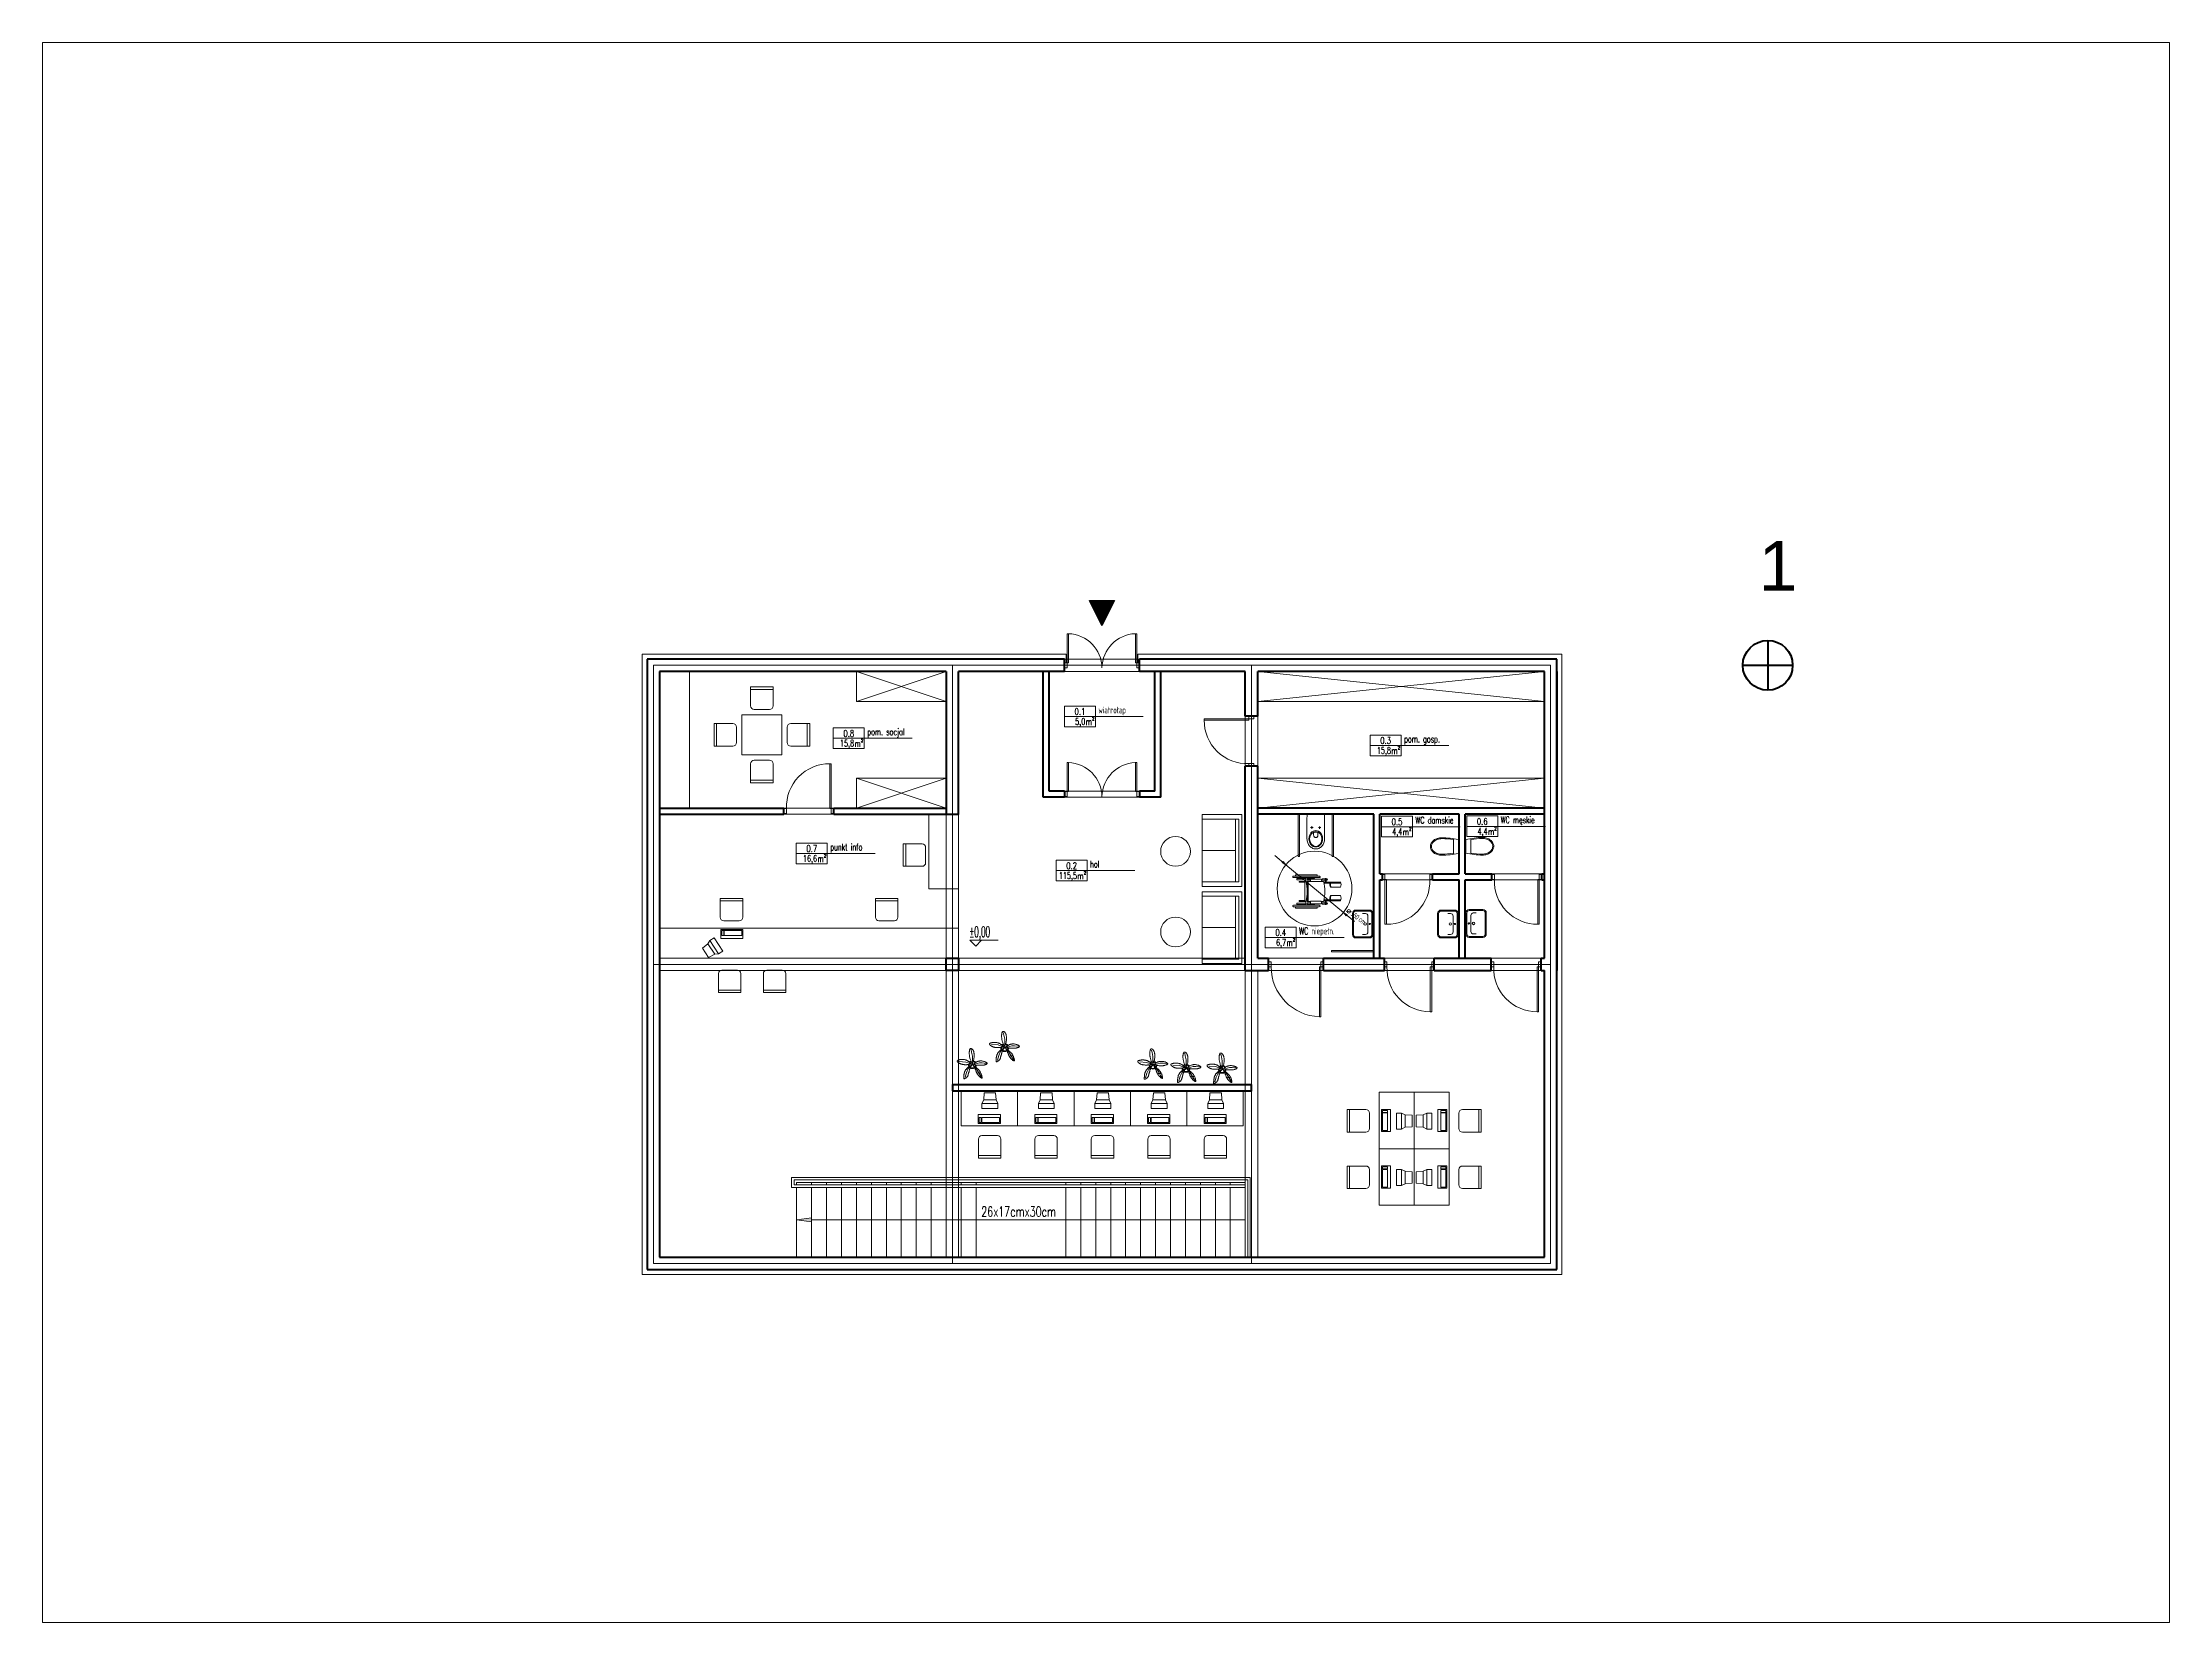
# Paper-space layout '3 (1)' of a CAD drawing. Header units: millimetres. Extents: x -20 to 407, y -17 to 300.
# The model-space entities are those that its viewports show. They can reach past a viewport. Long polylines and large blocks are cut down to what shows.
import ezdxf
from ezdxf.enums import TextEntityAlignment as Align

# ---------------------------------------------------------------- set-up
doc = ezdxf.new("R2010")
doc.units = ezdxf.units.MM
doc.linetypes.add('DASHDOT', pattern=[25.4, 12.7, -6.35, 0, -6.35])
doc.linetypes.add('DASHED', pattern=[19.05, 12.7, -6.35])
for name, color, linetype, lineweight in [('A- NAD', 111, 'DASHED', 15), ('A-MEBLE', 253, 'Continuous', 5), ('A-OSIE', 7, 'DASHDOT', 0), ('A-SCIANY DZIAŁOWE', 1, 'Continuous', 40), ('A-STOLARKA OKIENNA', 1, 'Continuous', 5), ('A-WIDOK', 111, 'Continuous', 15), ('A-wykończenia', 6, 'Continuous', 13), ('A13_WYPOSAZENIE SANITARNE', 41, 'Continuous', 9), ('A14_KOTY', 4, 'Continuous', 5), ('A16_OPIS_POM', 2, 'Continuous', 9), ('sciany murowane', 3, 'Continuous', 40)]:
    doc.layers.add(name, color=color, linetype=linetype, lineweight=lineweight)
doc.styles.add('ROMANS', font='romans', dxfattribs={"width": 0.7})
doc.styles.get("Standard").update_dxf_attribs({"font": 'arial.ttf'})
doc.styles.add('X', font='ROMANS.shx', dxfattribs={"width": 0.5})

psp = doc.layouts.new('3 (1)')

msp = doc.modelspace()

# ---------------------------------------------------------------- texts
at = {"insert": (10576.55, 8927.84), "char_height": 100, "attachment_point": 1}
msp.add_mtext_dynamic_manual_height_columns('1', width=106.5721, gutter_width=12.5, heights=[0], dxfattribs=at)
at = {"insert": (9016.82, 7592.12), "char_height": 20, "attachment_point": 1, "style": 'ROMANS'}
msp.add_mtext_dynamic_manual_height_columns('26x17cmx30cm', width=227.6824, gutter_width=12.5, heights=[0], dxfattribs=at)

# ---------------------------------------------------------------- blocks, each defined once
blk = doc.blocks.new('LOVESET6')
at = {"layer": 'A-MEBLE', "linetype": 'Continuous'}
for p, q in [((41.75, 0), (41.75, -40.00001)), ((-25.75, -3), (37.25, -3)), ((-25.75, -40.00001), (-25.75, -3)), ((-25.75, -6.5), (37.25, -6.5)), ((5.75, -40.00001), (5.75, -6.5)), ((37.25, -3), (37.25, -40.00001))]:
    blk.add_line(p, q, dxfattribs=at)
for points in [[(41.75, -40.00001), (-30.25, -40.00001), (-30.25, 0), (30.25, 0)], [(30.25, 0), (41.75, 0)]]:
    blk.add_lwpolyline(points, dxfattribs=at)
blk = doc.blocks.new('PLANT2')
at = {"layer": 'A-MEBLE'}
for p, q in [((-8.5, -0.3), (-5.8, 0.2)), ((-5.8, 0.2), (-2.3, 0.2)), ((-1.5, 0.2), (-0.5, 0.6)), ((-1.5, 0.1), (-0.5, 0.4)), ((-1, 9.4), (-1.4, 6.8)), ((-1.4, 6.8), (-1.4, 5)), ((-1.4, 5), (-0.5, 1.9)), ((-0.5, 0.6), (-0.5, 1.4)), ((-0.5, 0.4), (-0.5, -0.3)), ((-0.3, 0.7), (-0.4, 1.4)), ((-0.4, -0.4), (-0.3, 0.5)), ((0.7, 1.3), (-0.3, 0.7)), ((-0.3, 0.5), (0.5, -0.5)), ((-0.2, 0.5), (0.8, 1.2)), ((0.6, -0.5), (-0.2, 0.6)), ((2.5, 2.8), (1.7, 1.9)), ((4.7, 4.1), (2.5, 2.8)), ((6.9, 5.4), (4.7, 4.1)), ((8.3, 6.3), (6.9, 5.4)), ((-10.2, -0.7), (-8.5, -0.3)), ((-1.9, -4.2), (-2.3, -8.6)), ((-1.4, -2.5), (-1.9, -4.2)), ((-0.5, -0.7), (-1.4, -2.5)), ((1.2, -1.6), (2.5, -2.5)), ((2.5, -2.5), (5.2, -3.8)), ((5.2, -3.8), (8.3, -4.7))]:
    blk.add_line(p, q, dxfattribs=at)
for points in [[(-4, 1.3), (-4.4, 1.3), (-4.9, 1.4), (-5.3, 1.4), (-5.8, 1.4), (-6.2, 1.4), (-6.6, 1.4), (-6.9, 1.4), (-7.3, 1.4), (-7.6, 1.4), (-7.9, 1.3), (-8.2, 1.3), (-8.4, 1.2), (-8.6, 1.2), (-8.9, 1.1), (-9.1, 1), (-9.3, 1), (-9.5, 0.9), (-9.6, 0.8), (-9.8, 0.7), (-10, 0.6), (-10.1, 0.5), (-10.3, 0.4), (-10.4, 0.3), (-10.5, 0.2), (-10.6, 0), (-10.7, -0.1), (-10.8, -0.2), (-10.8, -0.3), (-10.9, -0.4), (-10.9, -0.5), (-10.9, -0.6), (-11, -0.7), (-10.9, -0.8), (-10.9, -0.9), (-10.9, -1.1), (-10.8, -1.2), (-10.7, -1.3), (-10.6, -1.4), (-10.5, -1.4), (-10.3, -1.5), (-10.1, -1.6), (-9.8, -1.7), (-9.6, -1.7), (-9.3, -1.8), (-9, -1.8), (-8.6, -1.9), (-8.2, -1.9), (-7.9, -1.9), (-7.5, -1.9), (-7.1, -1.9), (-6.7, -1.8), (-6.2, -1.8), (-5.8, -1.7), (-5.3, -1.6), (-4.8, -1.5), (-4.4, -1.4), (-3.9, -1.2), (-3.4, -1.1), (-2.9, -0.9), (-2.5, -0.7), (-2.1, -0.5), (-1.8, -0.3), (-1.6, -0.1), (-1.5, 0.1), (-1.5, 0.3), (-1.7, 0.4), (-1.9, 0.6), (-2.2, 0.8), (-2.6, 0.9), (-3.1, 1), (-3.5, 1.2), (-4, 1.3)], [(-2, 3.2), (-2.2, 3.5), (-2.3, 3.9), (-2.4, 4.2), (-2.5, 4.5), (-2.5, 4.9), (-2.6, 5.2), (-2.6, 5.5), (-2.6, 5.9), (-2.6, 6.2), (-2.6, 6.5), (-2.5, 6.9), (-2.5, 7.2), (-2.4, 7.5), (-2.3, 7.8), (-2.3, 8.1), (-2.2, 8.4), (-2, 8.7), (-1.9, 9), (-1.8, 9.3), (-1.6, 9.5), (-1.5, 9.7), (-1.3, 9.9), (-1.2, 10), (-1.1, 10.1), (-0.9, 10.1), (-0.8, 10), (-0.7, 9.9), (-0.6, 9.8), (-0.4, 9.6), (-0.3, 9.4), (-0.3, 9.2), (-0.2, 9), (-0.1, 8.7), (0, 8.5), (0, 8.3), (0.1, 8.1), (0.2, 7.8), (0.2, 7.6), (0.2, 7.3), (0.3, 7), (0.3, 6.8), (0.3, 6.5), (0.3, 6.2), (0.3, 5.8), (0.3, 5.5), (0.3, 5.1), (0.3, 4.7), (0.3, 4.3), (0.2, 3.8), (0.2, 3.3), (0.1, 2.9), (0.1, 2.5), (0, 2.1), (-0.1, 1.8), (-0.2, 1.5), (-0.4, 1.4), (-0.6, 1.4), (-0.8, 1.4), (-1, 1.6), (-1.2, 1.8), (-1.4, 2.1), (-1.6, 2.5), (-1.8, 2.8), (-2, 3.2)], [(2.4, 3.5), (2.7, 3.7), (2.9, 4), (3.2, 4.3), (3.4, 4.5), (3.7, 4.7), (3.9, 4.9), (4.1, 5.1), (4.4, 5.3), (4.6, 5.4), (4.9, 5.6), (5.1, 5.7), (5.4, 3.8), (5.7, 6), (5.9, 6.1), (6.2, 6.2), (6.4, 6.2), (6.7, 6.3), (6.9, 6.4), (7.1, 6.5), (7.4, 6.5), (7.6, 6.6), (7.8, 6.6), (7.9, 6.6), (8.1, 6.7), (8.3, 6.7), (8.4, 6.7), (8.5, 6.7), (8.6, 6.7), (8.7, 6.7), (8.8, 6.7), (8.8, 6.6), (8.8, 6.5), (8.8, 6.4), (8.8, 6.3), (8.7, 6.2), (8.6, 6.1), (8.5, 5.9), (8.4, 5.7), (8.3, 5.5), (8.1, 5.4), (7.9, 5.2), (7.8, 5), (7.6, 4.8), (7.4, 4.6), (7.2, 4.4), (6.9, 4.2), (6.7, 4), (6.5, 3.8), (6.3, 3.7), (6.1, 3.5), (5.8, 3.4), (5.6, 3.3), (5.4, 3.1), (5.1, 3), (4.9, 2.9), (4.6, 2.8), (4.3, 2.7), (4, 2.6), (3.7, 2.5), (3.4, 2.3), (3.1, 2.2), (2.8, 2.1), (2.5, 2), (2.2, 1.8), (1.9, 1.7), (1.6, 1.6), (1.3, 1.4), (1.1, 1.3), (0.9, 1.3), (0.8, 1.2), (0.7, 1.2), (0.7, 1.3), (0.8, 1.5), (0.9, 1.7), (1.1, 1.9), (1.3, 2.2), (1.6, 2.5), (1.8, 2.8), (2.1, 3.1), (2.4, 3.5)], [(-1.8, -1.6), (-2, -1.8), (-2.2, -2), (-2.3, -2.3), (-2.5, -2.5), (-2.6, -2.7), (-2.8, -3), (-2.9, -3.2), (-3, -3.4), (-3.1, -3.7), (-3.2, -3.9), (-3.3, -4.2), (-3.4, -4.5), (-3.4, -4.7), (-3.5, -5), (-3.5, -5.3), (-3.5, -5.6), (-3.6, -5.8), (-3.6, -6.1), (-3.6, -6.4), (-3.6, -6.7), (-3.6, -6.9), (-3.6, -7.2), (-3.6, -7.4), (-3.5, -7.7), (-3.5, -7.9), (-3.5, -8.2), (-3.4, -8.4), (-3.4, -8.6), (-3.3, -8.8), (-3.3, -9), (-3.2, -9.2), (-3.2, -9.3), (-3.1, -9.4), (-3.1, -9.5), (-3, -9.6), (-3, -9.7), (-2.9, -9.8), (-2.8, -9.8), (-2.8, -9.9), (-2.7, -9.9), (-2.7, -9.9), (-2.6, -9.9), (-2.6, -9.9), (-2.5, -9.9), (-2.4, -9.9), (-2.4, -9.9), (-2.3, -9.9), (-2.2, -9.8), (-2.1, -9.8), (-2, -9.7), (-1.9, -9.6), (-1.8, -9.5), (-1.7, -9.4), (-1.6, -9.3), (-1.5, -9.1), (-1.4, -9), (-1.3, -8.9), (-1.2, -8.7), (-1.1, -8.6), (-1, -8.4), (-0.9, -8.2), (-0.8, -8), (-0.7, -7.8), (-0.6, -7.5), (-0.5, -7.3), (-0.5, -7), (-0.4, -6.7), (-0.3, -6.4), (-0.3, -6.1), (-0.2, -5.8), (-0.2, -5.6), (-0.2, -5.3), (-0.1, -5), (-0.1, -4.7), (-0.1, -4.5), (-0.1, -4.3), (-0.1, -4), (-0.1, -3.8), (-0.1, -3.5), (-0.2, -3.3), (-0.2, -3), (-0.2, -2.8), (-0.3, -2.5), (-0.3, -2.3), (-0.3, -2), (-0.4, -1.8), (-0.4, -1.5), (-0.4, -1.3), (-0.4, -1.1), (-0.4, -0.9), (-0.4, -0.7), (-0.3, -0.6), (-0.3, -0.5), (-0.4, -0.4), (-0.4, -0.4), (-0.5, -0.4), (-0.6, -0.4), (-0.7, -0.5), (-0.8, -0.6), (-1, -0.8), (-1.2, -1), (-1.4, -1.2), (-1.6, -1.4), (-1.8, -1.6)], [(0.9, -1.7), (1, -1.9), (1.2, -2.1), (1.3, -2.3), (1.5, -2.5), (1.6, -2.7), (1.8, -2.9), (2, -3.1), (2.2, -3.3), (2.4, -3.5), (2.6, -3.7), (2.8, -3.8), (3, -4), (3.2, -4.2), (3.4, -4.3), (3.6, -4.4), (3.8, -4.5), (4, -4.6), (4.2, -4.7), (4.3, -4.8), (4.5, -4.9), (4.7, -5), (4.9, -5), (5.1, -5.1), (5.3, -5.1), (5.6, -5.2), (5.8, -5.2), (6, -5.3), (6.3, -5.3), (6.5, -5.4), (6.8, -5.4), (7.1, -5.5), (7.3, -5.5), (7.6, -5.5), (7.8, -5.5), (8, -5.5), (8.2, -5.6), (8.4, -5.6), (8.6, -5.6), (8.8, -5.6), (8.9, -5.6), (9, -5.6), (9.2, -5.6), (9.2, -5.6), (9.3, -5.5), (9.4, -5.5), (9.4, -5.4), (9.4, -5.4), (9.4, -5.3), (9.3, -5.2), (9.3, -5), (9.2, -4.8), (9.1, -4.7), (9, -4.5), (8.9, -4.3), (8.8, -4.1), (8.7, -4), (8.6, -3.8), (8.5, -3.6), (8.4, -3.5), (8.2, -3.4), (8.1, -3.3), (8, -3.2), (7.8, -3.1), (7.7, -3), (7.5, -2.9), (7.3, -2.8), (7.1, -2.8), (6.9, -2.7), (6.7, -2.7), (6.5, -2.6), (6.3, -2.5), (6.1, -2.5), (5.9, -2.4), (5.8, -2.4), (5.6, -2.3), (5.4, -2.3), (5.2, -2.2), (5, -2.2), (4.8, -2.1), (4.6, -2), (4.4, -2), (4.1, -1.9), (3.9, -1.9), (3.6, -1.8), (3.4, -1.8), (3.1, -1.7), (2.9, -1.6), (2.6, -1.5), (2.4, -1.4), (2.1, -1.4), (1.9, -1.3), (1.7, -1.2), (1.5, -1.1), (1.3, -1), (1.1, -0.9), (1, -0.8), (0.9, -0.7), (0.8, -0.7), (0.7, -0.6), (0.6, -0.6), (0.6, -0.5), (0.5, -0.5), (0.5, -0.5), (0.5, -0.6), (0.5, -0.6), (0.5, -0.7), (0.6, -0.9), (0.6, -1), (0.7, -1.1), (0.7, -1.3), (0.8, -1.5), (0.9, -1.7)]]:
    blk.add_lwpolyline(points, close=True, dxfattribs=at)
for radius, start, end in [(2.64, 123.8022, 163.3846), (2.2, 123.3061, 164.633), (2.64, 55.4621, 85.1348), (2.2, 56.1561, 85.8565), (2.2, 323.0276, 39.4037), (2.64, 325.816, 37.097), (2.64, 200.5744, 226.3792), (2.2, 199.7262, 226.28), (2.2, 263.9554, 299.0217), (2.64, 266.0481, 299.6067)]:
    blk.add_arc((-0.1, 0.2), radius, start, end, dxfattribs=at)
blk = doc.blocks.new('ME-KRZ1')
at = {"linetype": 'Continuous'}
blk.add_line((45, 5), (0, 5), dxfattribs=at)
blk.add_lwpolyline([(0, 38, -0.414214), (7, 45), (38, 45, -0.414214), (45, 38), (45, 0), (0, 0)], format="xyb", close=True, dxfattribs=at)
blk = doc.blocks.new('ME-XKOMP')
for p, q in [((10.8, 47.4), (7.3, 40.4)), ((11.8, 61.4), (10.8, 47.4)), ((10.8, 47.4), (35.8, 47.4)), ((34.8, 61.4), (11.8, 61.4)), ((34.8, 61.4), (35.8, 47.4)), ((35.8, 47.4), (39.3, 40.4)), ((0, 18), (44.5, 18)), ((0, 0), (0, 18)), ((44.5, 0), (0, 0)), ((2, 12), (6, 12)), ((2, 2), (2, 12)), ((6, 2), (2, 2)), ((6, 2), (6, 12)), ((7, 2), (7, 12)), ((7, 12), (42.5, 12)), ((42.5, 2), (7, 2)), ((7.3, 40.4), (7.3, 30.4)), ((7.3, 40.4), (39.3, 40.4)), ((7.3, 30.4), (39.3, 30.4)), ((39.3, 30.4), (39.3, 40.4)), ((42.5, 12), (42.5, 2)), ((44.5, 18), (44.5, 0))]:
    blk.add_line(p, q)
blk = doc.blocks.new('A$C67DB12D1')
at = {"layer": 'A-MEBLE'}
for p, q in [((0, 0), (0, -70)), ((113.2, 0), (0, 0)), ((113.2, -70), (113.2, 0)), ((0, -70), (113.2, -70))]:
    blk.add_line(p, q, dxfattribs=at)
for name, p in [('ME-XKOMP', (34.4, -65.6)), ('ME-KRZ1', (34.7, -134.7))]:
    blk.add_blockref(name, p, dxfattribs=at)
blk = doc.blocks.new('A$C676C4DED')
at = {"layer": 'A-MEBLE'}
for p, q in [((0, 180), (60, 180)), ((0, 0), (0, 180)), ((0, 180), (60, 0)), ((0, 0), (60, 180)), ((60, 180), (60, 0)), ((60, 0), (0, 0))]:
    blk.add_line(p, q, dxfattribs=at)
blk = doc.blocks.new('A$C06155931')
at = {"layer": 'A-STOLARKA OKIENNA'}
for points in [[(5, 5), (5, 63.4), (8, 63.4), (8, 5)], [(142, 5), (142, 63.4), (145, 63.4), (145, 5)], [(0, 5), (5, 5), (5, -5), (0, -5)], [(0, 5), (5, 5), (5, -5), (0, -5)], [(145, 5), (150, 5), (150, -5), (145, -5)]]:
    blk.add_lwpolyline(points, close=True, dxfattribs=at)
for centre, start, end in [((5.3, -6.3), 1.0982, 87.7503), ((144.7, -6.3), 92.2497, 178.9018)]:
    blk.add_arc(centre, 69.8, start, end, dxfattribs=at)
blk = doc.blocks.new('MW-0-105')
at = {"layer": 'A13_WYPOSAZENIE SANITARNE', "linetype": 'ByBlock'}
for points in [[(-21, -41), (21, -41, 0.414214), (28, -34), (28, -7, 0.414214), (21, 0), (-21, 0, 0.414214), (-28, -7), (-28, -34, 0.414214)], [(-21, -39), (21, -39, 0.414214), (26, -34), (26, -7, 0.414214), (21, -2), (-21, -2, 0.414214), (-26, -7), (-26, -34, 0.414214)]]:
    blk.add_lwpolyline(points, format="xyb", close=True, dxfattribs=at)
blk.add_lwpolyline([(21, -20.5), (21, -15, 0.414214), (16, -10), (-16, -10, 0.414214), (-21, -15), (-21, -20.5)], format="xyb", dxfattribs=at)
for centre, radius in [((0, -15.5), 2.5), ((0, -6.3), 1.29)]:
    blk.add_circle(centre, radius, dxfattribs=at)
blk = doc.blocks.new('MW-0-152')
at = {"layer": 'A13_WYPOSAZENIE SANITARNE', "linetype": 'ByBlock'}
blk.add_line((-15.5, -10), (15.5, -10), dxfattribs=at)
blk.add_lwpolyline([(-13.5, 0, 0.053819), (-17.7, -33.3, 0.078305), (-16.3, -42.2, 0.087719), (-12.6, -49.3, 0.105432), (-6.6, -54.4, 0.122623), (0, -56, 0.122623), (6.6, -54.4, 0.105432), (12.6, -49.3, 0.087719), (16.3, -42.2, 0.078305), (17.7, -33.3, 0.053819), (13.5, 0)], format="xyb", close=True, dxfattribs=at)
blk.add_lwpolyline([(-13.5, -10, 0.037963), (-15.7, -33.3, 0.078126), (-14.4, -41.6, 0.087719), (-11, -48.1, 0.105432), (-5.6, -52.6, 0.122623), (0, -54, 0.122623), (5.6, -52.6, 0.105432), (11, -48.1, 0.087719), (14.4, -41.6, 0.078126), (15.7, -33.3, 0.037963), (13.5, -10)], format="xyb", dxfattribs=at)
blk = doc.blocks.new('A$C0A0820CA')
at = {"layer": 'A-STOLARKA OKIENNA'}
for points in [[(5, 5), (5, 95), (8, 95), (8, 5)], [(0, 5), (5, 5), (5, -5), (0, -5)], [(95, 5), (100, 5), (100, -5), (95, -5)]]:
    blk.add_lwpolyline(points, close=True, dxfattribs=at)
blk.add_arc((8.4, 8.4), 86.6, 357.7776, 90.2803, dxfattribs=at)
blk = doc.blocks.new('A$C3C107989')
at = {"layer": 'A13_WYPOSAZENIE SANITARNE', "lineweight": 0}
for points in [[(17.6, 0), (17.7, -12), (17.8, -23.9), (17.8, -47.8), (17.8, -49.8), (17.6, -51.8), (17.3, -53.7), (16.9, -55.7), (16.3, -57.6), (15.5, -59.4), (14.6, -61.2), (13.5, -62.8), (12.3, -64.3), (10.8, -65.7), (9.3, -67), (7.6, -68), (5.8, -68.8), (3.9, -69.5), (2, -69.9), (0, -70), (-2, -69.9), (-4, -69.5), (-5.8, -68.8), (-7.6, -68), (-9.3, -67), (-10.9, -65.7), (-12.3, -64.3), (-13.6, -62.8), (-14.7, -61.2), (-15.6, -59.4), (-16.3, -57.6), (-16.9, -55.7), (-17.3, -53.7), (-17.6, -51.8), (-17.8, -49.8), (-17.8, -47.8), (-17.8, -23.9), (-17.7, -12), (-17.6, 0)], [(-17.6, 0), (17.6, 0)]]:
    blk.add_lwpolyline(points, dxfattribs=at)
at = {"layer": 'A13_WYPOSAZENIE SANITARNE'}
for points in [[(-10.4, -27), (-5.1, -27)], [(-7.8, -24.5), (-7.8, -29.5)], [(5.1, -27), (10.2, -27)], [(7.7, -24.8), (7.7, -29.3)]]:
    blk.add_lwpolyline(points, dxfattribs=at)
at = {"layer": 'A13_WYPOSAZENIE SANITARNE', "lineweight": 0}
for points in [[(-7.8, -27.7), (-7.5, -27.7), (-7.2, -27.5), (-7.1, -27.3), (-7, -27), (-7.1, -26.7), (-7.2, -26.5), (-7.5, -26.3), (-7.8, -26.2), (-8, -26.3), (-8.3, -26.5), (-8.5, -26.7), (-8.5, -27), (-8.5, -27.3), (-8.3, -27.5), (-8, -27.7)], [(-4.5, -37.9), (-4.4, -37.6), (-4.3, -37.3), (-4.1, -37.1), (-3.8, -36.9), (-2.9, -36.5), (-2, -36.3), (-1, -36.1), (0, -36.1), (1, -36.1), (2, -36.3), (2.9, -36.5), (3.8, -36.9), (4.1, -37.1), (4.3, -37.3), (4.4, -37.6), (4.4, -37.9), (4.4, -40.7), (4.3, -42.1), (4, -43.5), (3.8, -44.2), (3.5, -44.9), (3.1, -45.5), (2.6, -46), (2, -46.4), (1.4, -46.7), (0.7, -47), (0, -47), (-0.7, -47), (-1.4, -46.7), (-2.1, -46.4), (-2.6, -46), (-3.1, -45.5), (-3.5, -44.9), (-3.8, -44.2), (-4, -43.5), (-4.3, -42.1), (-4.4, -40.7)]]:
    blk.add_lwpolyline(points, close=True, dxfattribs=at)
blk.add_circle((7.7, -27), 0.752, dxfattribs=at)
for centre, major_axis, ratio in [((0, -49.5), (0, -16.5), 0.829441), ((0, -49.9), (0, -14.8), 0.831158)]:
    blk.add_ellipse(centre, major_axis=major_axis, ratio=ratio, start_param=0, end_param=6.283185, dxfattribs=at)
blk = doc.blocks.new('A$C75C05469')
at = {"layer": 'A-WIDOK'}
h = blk.add_hatch(color=256, dxfattribs=at)
h.dxf.hatch_style = 1
h.paths.add_polyline_path([(9.8, -60), (-4.9, -30)])
h.paths.add_polyline_path([(4, 0), (0.1, 30), (0, 30), (-4, 0)])
blk.add_lwpolyline([(0.1, 30), (4, 0), (-4, 0), (0, 30)], dxfattribs=at)
blk = doc.blocks.new('A$C1A052F2C')
at = {"layer": 'A-STOLARKA OKIENNA'}
for points in [[(-105, -5), (-110, -5), (-110, 5), (-105, 5)], [(0, -5), (-5, -5), (-5, 5), (0, 5)], [(-5, -5), (-5, -105), (-8, -105), (-8, -5)]]:
    blk.add_lwpolyline(points, close=True, dxfattribs=at)
blk.add_arc((-4.3, -4.4), 100.7, 180.3589, 267.8962, dxfattribs=at)
blk = doc.blocks.new('B05X0605')
at = {"layer": 'A-MEBLE', "linetype": 'Continuous'}
for p, q in [((118.5, 187), (73.5, 187)), ((5, 118.5), (5, 73.5)), ((187, 118.5), (187, 73.5)), ((118.5, 5), (73.5, 5))]:
    blk.add_line(p, q, dxfattribs=at)
for points in [[(73.5, 154, 0.414214), (80.5, 147), (111.5, 147, 0.414214), (118.5, 154), (118.5, 192), (73.5, 192)], [(38, 73.5, 0.414214), (45, 80.5), (45, 111.5, 0.414214), (38, 118.5), (0, 118.5), (0, 73.5)], [(154, 73.5, -0.414214), (147, 80.5), (147, 111.5, -0.414214), (154, 118.5), (192, 118.5), (192, 73.5)], [(73.5, 38, -0.414214), (80.5, 45), (111.5, 45, -0.414214), (118.5, 38), (118.5, 0), (73.5, 0)]]:
    blk.add_lwpolyline(points, format="xyb", close=True, dxfattribs=at)
at = {"layer": 'A-MEBLE'}
blk.add_lwpolyline([(56, 136), (136, 136), (136, 56), (56, 56)], close=True, dxfattribs=at)
blk = doc.blocks.new('A$C3FBA17CC')
at = {"layer": 'A-MEBLE'}
for p, q in [((0, 0), (0, -44.5)), ((18, 0), (0, 0)), ((18, -44.5), (18, 0)), ((12, -2), (2, -2)), ((2, -2), (2, -37.5)), ((2, -37.5), (12, -37.5)), ((2, -38.5), (2, -42.5)), ((2, -38.5), (12, -38.5)), ((2, -42.5), (12, -42.5)), ((12, -37.5), (12, -2)), ((12, -42.5), (12, -38.5)), ((43.6, -40.3), (16.7, -57.6)), ((49, -48.7), (43.6, -40.3)), ((0, -44.5), (18, -44.5)), ((16.7, -57.6), (22.1, -66)), ((49, -48.7), (22.1, -66)), ((28.8, -70), (22.1, -66)), ((49.9, -56.5), (28.8, -70)), ((37.3, -81.2), (28.8, -70)), ((37.3, -81.2), (56.6, -68.8)), ((49.9, -56.5), (49, -48.7)), ((56.6, -68.8), (49.9, -56.5))]:
    blk.add_line(p, q, dxfattribs=at)
blk = doc.blocks.new('A$C078D0F1A')
at = {"layer": 'sciany murowane'}
for p, q in [((0, 50), (0, -50)), ((-50, 0), (50, 0))]:
    blk.add_line(p, q, dxfattribs=at)
blk.add_circle((0, 0), 50, dxfattribs=at)
blk = doc.blocks.new('opis-pomieszczenie')
for p, q in [((-64.8, 0), (99.9, 0)), ((0, 21.8), (0, -21.4))]:
    blk.add_line(p, q)
blk.add_lwpolyline([(0, 21.8), (-64.8, 21.8), (-64.8, -21.4), (0, -21.4)])
at = {"style": 'ROMANS', "width": 0.7}
for s, height, p in [('m', 14.3, (-13.8, -18)), ('2', 7.15, (-4.6, -8.4))]:
    blk.add_text(s, height=height, dxfattribs=at).set_placement(p, align=Align.CENTER)
blk.add_attdef('NR', text='', height=14.3, dxfattribs=at).set_placement((-32.4, 2.8), align=Align.CENTER)
for tag, p in [('POMIESZCZENIE', (6.3, 3.9)), ('POS', (6.3, -17.6))]:
    blk.add_attdef(tag, p, '', height=14.3, dxfattribs=at)
blk.add_attdef('POW', text='', height=14.3, dxfattribs=at).set_placement((-27, -17.4), align=Align.RIGHT)
blk = doc.blocks.new('A$C594607AF')
at = {"layer": 'A-MEBLE'}
for p, q in [((46.8, 67.9), (-5.2, 67.9)), ((-5.2, 64.7), (46.8, 64.7)), ((42.4, 70.5), (-0.8, 70.5)), ((-0.8, 70.5), (-0.8, 67.9)), ((1.8, 63), (1.8, 60.4)), ((19.6, 63), (1.8, 63)), ((19.6, 60.4), (1.8, 60.4)), ((7.2, 57.1), (6.6, 57.1)), ((6.6, 55.3), (17.5, 55.3)), ((9.6, 57.1), (9, 57.1)), ((12.1, 57.1), (11.4, 57.1)), ((14.6, 57.1), (13.9, 57.1)), ((17.5, 57.1), (16.4, 57.1)), ((17.5, 57.1), (19.9, 57.1)), ((17.5, 16.9), (17.5, 57.1)), ((17.5, 57.1), (19.9, 57.1)), ((19.6, 64.7), (19.6, 57.1)), ((22.1, 64.7), (22.1, 60.6)), ((37.3, 63), (22.1, 63)), ((22.1, 60.6), (29, 60.6)), ((22.1, 58.1), (29, 58.1)), ((22.1, 58.1), (22.1, 41.7)), ((24.6, 57.1), (29.2, 57.1)), ((24.6, 16.9), (24.6, 57.1)), ((24.6, 57.1), (29.2, 57.1)), ((50.7, 61.9), (29.3, 61.9)), ((50.7, 61.9), (29.3, 61.9)), ((29.3, 56.8), (50.7, 56.8)), ((29.3, 56.8), (50.7, 56.8)), ((37.3, 63), (37.3, 61.9)), ((42.4, 70.5), (42.4, 67.9)), ((50.8, 57.1), (55.4, 57.1)), ((50.8, 57.1), (55.4, 57.1)), ((58.5, 62.3), (53.3, 62.3)), ((53.3, 59.9), (58.5, 59.9)), ((55.7, 55.9), (89.3, 55.9)), ((56.1, 53.9), (90.1, 53.9)), ((58.5, 55.9), (58.5, 63.1)), ((58.5, 63.1), (60.7, 63.1)), ((60.7, 63.1), (60.7, 55.9)), ((62.1, 62.3), (60.7, 62.3)), ((62.1, 59.9), (60.7, 59.9)), ((89.3, 45.3), (68.9, 45.3)), ((-5.2, 9.3), (46.8, 9.3)), ((46.8, 6.1), (-5.2, 6.1)), ((-0.8, 3.5), (-0.8, 6.1)), ((42.4, 3.5), (-0.8, 3.5)), ((1.8, 11), (1.8, 13.6)), ((19.6, 13.6), (1.8, 13.6)), ((19.6, 11), (1.8, 11)), ((6.6, 18.7), (17.5, 18.7)), ((7.2, 16.9), (6.6, 16.9)), ((9.6, 16.9), (9, 16.9)), ((12.1, 16.9), (11.4, 16.9)), ((14.6, 16.9), (13.9, 16.9)), ((17.5, 16.9), (16.4, 16.9)), ((17.5, 16.9), (19.9, 16.9)), ((19.6, 9.3), (19.6, 16.9)), ((22.1, 41.7), (24.6, 41.7)), ((24.6, 41.7), (22.1, 41.7)), ((24.6, 32.3), (22.1, 32.3)), ((22.1, 15.9), (22.1, 32.3)), ((22.1, 15.9), (29, 15.9)), ((22.1, 13.4), (29, 13.4)), ((22.1, 9.3), (22.1, 13.4)), ((37.3, 11), (22.1, 11)), ((24.6, 16.9), (29.2, 16.9)), ((29.3, 17.2), (50.7, 17.2)), ((50.7, 12.1), (29.3, 12.1)), ((37.3, 11), (37.3, 12.1)), ((42.4, 3.5), (42.4, 6.1)), ((50.8, 16.9), (55.4, 16.9)), ((53.3, 14.1), (58.5, 14.1)), ((58.5, 11.7), (53.3, 11.7)), ((55.7, 18.1), (89.3, 18.1)), ((56.1, 20.1), (90.1, 20.1)), ((58.5, 18.1), (58.5, 10.9)), ((58.5, 10.9), (60.7, 10.9)), ((60.7, 10.9), (60.7, 18.1)), ((62.1, 14.1), (60.7, 14.1)), ((62.1, 11.7), (60.7, 11.7)), ((89.3, 28.7), (68.9, 28.7))]:
    blk.add_line(p, q, dxfattribs=at)
for centre, radius, start, end in [((-5, 66.3), 1.62, 83.3484, 263.3484), ((8.8, 56.2), 2.43, 157.5799, 202.4201), ((8.1, 59.4), 2.43, 248.7013, 291.2987), ((10.5, 59.4), 2.43, 248.7013, 291.2987), ((13, 59.4), 2.43, 248.7013, 291.2987), ((15.5, 59.4), 2.43, 248.7013, 291.2987), ((-64.5, 37), 86.8, 346.5803, 13.4197), ((35.8, 59.4), 6.91, 158.6958, 201.3042), ((35.8, 59.4), 6.91, 158.6958, 201.3042), ((46.7, 66.3), 1.62, 276.6516, 96.6516), ((44.2, 59.4), 6.91, 338.6958, 21.3042), ((44.2, 59.4), 6.91, 338.6958, 21.3042), ((53.7, 61.1), 1.29, 111.1935, 248.8065), ((-29, 37), 86.8, 346.5803, 13.4197), ((61.6, 61.1), 1.29, 291.1935, 68.8065), ((80.7, 50.6), 12.9, 165.0649, 204.3854), ((80.7, 50.6), 11.7, 165.0649, 207.0325), ((77.6, 50.6), 12.9, 335.6146, 24.3854), ((-5, 7.7), 1.62, 96.6516, 276.6516), ((8.8, 17.8), 2.43, 157.5799, 202.4201), ((8.1, 14.6), 2.43, 68.7013, 111.2987), ((10.5, 14.6), 2.43, 68.7013, 111.2987), ((13, 14.6), 2.43, 68.7013, 111.2987), ((15.5, 14.6), 2.43, 68.7013, 111.2987), ((35.8, 14.6), 6.91, 158.6958, 201.3042), ((46.7, 7.7), 1.62, 263.3484, 83.3484), ((44.2, 14.6), 6.91, 338.6958, 21.3042), ((53.7, 12.9), 1.29, 111.1935, 248.8065), ((61.6, 12.9), 1.29, 291.1935, 68.8065), ((80.7, 23.4), 12.9, 155.6146, 194.9351), ((80.7, 23.4), 11.7, 152.9675, 194.9351), ((77.6, 23.4), 12.9, 335.6146, 24.3854)]:
    blk.add_arc(centre, radius, start, end, dxfattribs=at)
blk = doc.blocks.new('A$C50B7139D')
at = {"layer": 'A-MEBLE'}
h = blk.add_hatch(color=256, dxfattribs=at)
h.dxf.hatch_style = 1
h.paths.add_polyline_path([(-117.6, 106.2), (-112.1, 99.5), (-119.7, 103.7)])
h = blk.add_hatch(color=256, dxfattribs=at)
h.dxf.hatch_style = 1
h.paths.add_polyline_path([(11, -0.3), (3.4, 3.9), (9, -2.8)])
blk.add_line((3.4, 3.9), (-112.2, 99.4), dxfattribs=at)
for points in [[(-112.1, 99.5), (-134.2, 117.8)], [(3.4, 3.9), (25.5, -14.4)]]:
    blk.add_lwpolyline(points, dxfattribs=at)
for points in [[(-117.6, 106.2), (-112.1, 99.5), (-119.7, 103.7)], [(11, -0.3), (3.4, 3.9), (9, -2.8)]]:
    blk.add_lwpolyline(points, close=True, dxfattribs=at)
blk.add_circle((-54.4, 51.6), 75, dxfattribs=at)
at = {"layer": 'A16_OPIS_POM'}
blk.add_line((8.9, 6.4), (19.8, 4.8), dxfattribs=at)
blk.add_circle((14.4, 5.8), 3.53, dxfattribs=at)
blk.add_blockref('A$C594607AF', (-91.7, 8.9))
at = {"layer": 'A16_OPIS_POM', "insert": (23.3, 6.8), "char_height": 10, "attachment_point": 1, "rotation": 322.7249, "style": 'ROMANS'}
blk.add_mtext_dynamic_manual_height_columns('{\\fArial Narrow|b0|i0|c0|p34;150 cm}', width=102.116, gutter_width=12.5, heights=[0], dxfattribs=at)
blk = doc.blocks.new('poziom miekki')
for p, q in [((15.8, 4.2), (-4.2, 4.2)), ((-4.2, 4.2), (0, 0)), ((0, 0), (4.2, 4.2))]:
    blk.add_line(p, q)
at = {"color": 0, "style": 'ROMANS', "width": 0.7}
blk.add_attdef('H?', (-4.2, 8.2), '', height=7.5, dxfattribs=at)

# ---------------------------------------------------------------- hatches: boundary and pattern name
h = msp.add_hatch(color=256)
h.dxf.hatch_style = 1
h.paths.add_polyline_path([(9283.97, 8808.18), (9258.97, 8758.18), (9233.97, 8808.18)])

# ---------------------------------------------------------------- linework, layer by layer
for p, q in [((9233.97, 8808.18), (9258.97, 8758.18)), ((8371.59, 7490.75), (8959.09, 7490.75))]:
    msp.add_line(p, q)
msp.add_lwpolyline([(9283.97, 8808.18), (9258.97, 8758.18), (9233.97, 8808.18)], close=True)
at = {"layer": 'A- NAD', "ltscale": 2}
for p, q in [((9184.09, 8690.75), (9334.09, 8690.75)), ((9184.09, 8665.75), (9334.09, 8665.75)), ((9546.59, 8475.95), (9546.59, 8575.95)), ((9571.59, 8575.95), (9571.59, 8475.95)), ((9184.09, 8425.75), (9334.09, 8425.75)), ((9184.09, 8413.75), (9334.09, 8413.75)), ((8621.08, 8391.75), (8721.08, 8391.75)), ((8621.08, 8379.75), (8721.08, 8379.75)), ((8946.59, 8090.75), (8946.59, 8379.75)), ((8971.59, 8379.75), (8971.59, 8090.75)), ((9821.91, 8259.75), (9921.91, 8259.75)), ((9821.91, 8247.75), (9921.91, 8247.75)), ((10041.41, 8259.75), (10141.41, 8259.75)), ((10041.41, 8247.75), (10141.41, 8247.75)), ((8946.59, 8090.75), (8371.59, 8090.75)), ((8946.59, 8065.75), (8371.59, 8065.75)), ((8946.59, 8065.75), (8946.59, 7490.75)), ((9546.59, 8090.75), (8971.59, 8090.75)), ((9546.59, 8065.75), (8971.59, 8065.75)), ((8971.59, 8065.75), (8971.59, 7490.75)), ((9546.59, 8065.75), (9546.59, 7490.75)), ((9571.59, 8065.75), (9571.59, 7490.75)), ((9593.36, 8090.75), (9703.36, 8090.75)), ((9593.36, 8065.75), (9703.36, 8065.75)), ((9825.78, 8090.75), (9925.78, 8090.75)), ((9825.78, 8065.75), (9925.78, 8065.75)), ((10039.98, 8090.75), (10139.98, 8090.75)), ((10039.98, 8065.75), (10139.98, 8065.75))]:
    msp.add_line(p, q, dxfattribs=at)
at = {"layer": 'A-MEBLE'}
for p, q in [((8431.59, 8665.75), (8431.59, 8391.75)), ((10146.59, 8665.75), (9571.59, 8605.75)), ((9571.59, 8665.75), (10146.59, 8605.75)), ((10146.59, 8605.75), (9571.59, 8605.75)), ((10146.59, 8451.75), (9571.59, 8451.75)), ((10146.59, 8391.75), (9571.59, 8451.75)), ((9571.59, 8391.75), (10146.59, 8451.75)), ((8636.59, 7650.75), (9556.59, 7650.75)), ((8636.59, 7650.75), (8636.59, 7630.75)), ((8641.59, 7645.75), (9551.59, 7645.75)), ((8641.59, 7645.75), (8641.59, 7635.75)), ((9551.59, 7645.75), (9551.59, 7490.75)), ((9556.59, 7650.75), (9556.59, 7490.75)), ((8636.59, 7630.75), (9546.59, 7630.75)), ((8641.59, 7635.75), (9546.59, 7635.75))]:
    msp.add_line(p, q, dxfattribs=at)
for points in [[(8911.59, 8379.75), (8911.59, 8229.75), (8971.59, 8229.75), (8971.59, 8379.75)], [(8371.59, 8090.75), (8971.59, 8090.75), (8971.59, 8150.75), (8371.59, 8150.75)]]:
    msp.add_lwpolyline(points, dxfattribs=at)
for centre in [(9406.78, 8304.96), (9406.78, 8143.21)]:
    msp.add_circle(centre, 29.9, dxfattribs=at)
at = {"layer": 'A-OSIE', "ltscale": 2}
for p, q in [((8959.09, 7478.25), (8959.09, 8678.25)), ((9559.09, 7478.25), (9559.09, 8678.25)), ((10159.09, 7478.25), (10159.09, 8678.25)), ((8359.09, 8078.25), (10159.09, 8078.25))]:
    msp.add_line(p, q, dxfattribs=at)
msp.add_lwpolyline([(8359.09, 7478.25), (10159.09, 7478.25), (10159.09, 8678.25), (8359.09, 8678.25)], close=True, dxfattribs=at)
at = {"layer": 'A-SCIANY DZIAŁOWE'}
for p, q in [((9141.09, 8413.75), (9141.09, 8665.75)), ((9153.09, 8425.75), (9153.09, 8665.75)), ((9365.09, 8425.75), (9365.09, 8665.75)), ((9377.09, 8413.75), (9377.09, 8665.75)), ((9184.09, 8413.75), (9141.09, 8413.75)), ((9184.09, 8425.75), (9153.09, 8425.75)), ((9184.09, 8425.75), (9184.09, 8413.75)), ((9365.09, 8425.75), (9334.09, 8425.75)), ((9334.09, 8425.75), (9334.09, 8413.75)), ((9377.09, 8413.75), (9334.09, 8413.75)), ((8371.59, 8391.75), (8621.08, 8391.75)), ((8371.59, 8379.75), (8621.08, 8379.75)), ((8621.08, 8379.75), (8621.08, 8391.75)), ((8721.08, 8391.75), (8946.59, 8391.75)), ((8721.08, 8379.75), (8721.08, 8391.75)), ((8721.08, 8379.75), (8946.59, 8379.75)), ((10146.59, 8391.75), (9571.59, 8391.75)), ((9804.59, 8379.75), (9571.59, 8379.75)), ((9804.59, 8090.75), (9804.59, 8379.75)), ((9975.59, 8379.75), (9816.59, 8379.75)), ((9816.59, 8259.75), (9816.59, 8379.75)), ((9975.59, 8259.75), (9975.59, 8379.75)), ((10146.59, 8379.75), (9987.59, 8379.75)), ((9987.59, 8259.75), (9987.59, 8379.75)), ((9816.59, 8259.75), (9821.91, 8259.75)), ((9816.59, 8247.75), (9821.91, 8247.75)), ((9816.59, 8090.75), (9816.59, 8247.75)), ((9821.91, 8247.75), (9821.91, 8259.75)), ((9921.91, 8259.75), (9975.59, 8259.75)), ((9921.91, 8247.75), (9921.91, 8259.75)), ((9921.91, 8247.75), (9975.59, 8247.75)), ((9975.59, 8090.75), (9975.59, 8247.75)), ((9987.59, 8259.75), (10041.41, 8259.75)), ((9987.59, 8090.75), (9987.59, 8247.75)), ((9987.59, 8247.75), (10041.41, 8247.75)), ((10041.41, 8247.75), (10041.41, 8259.75)), ((10141.41, 8259.75), (10146.59, 8259.75)), ((10141.41, 8247.75), (10141.41, 8259.75)), ((10141.41, 8247.75), (10146.59, 8247.75))]:
    msp.add_line(p, q, dxfattribs=at)
msp.add_lwpolyline([(8959.09, 7824.38), (9559.09, 7824.38), (9559.09, 7836.38), (8959.09, 7836.38)], close=True, dxfattribs=at)
at = {"layer": 'A-WIDOK'}
for p, q in [((8646.59, 7640.75), (8646.59, 7635.75)), ((8646.59, 7640.75), (9546.59, 7640.75)), ((8676.59, 7640.75), (8676.59, 7635.75)), ((8706.59, 7640.75), (8706.59, 7635.75)), ((8736.59, 7640.75), (8736.59, 7635.75)), ((8766.59, 7640.75), (8766.59, 7635.75)), ((8796.59, 7640.75), (8796.59, 7635.75)), ((8826.59, 7640.75), (8826.59, 7635.75)), ((8856.59, 7640.75), (8856.59, 7635.75)), ((8886.59, 7640.75), (8886.59, 7635.75)), ((8916.59, 7640.75), (8916.59, 7635.75)), ((8946.59, 7640.75), (8946.59, 7635.75)), ((8959.09, 7640.75), (8959.09, 7635.75)), ((8976.59, 7640.75), (8976.59, 7635.75)), ((9006.59, 7640.75), (9006.59, 7635.75)), ((9186.59, 7640.75), (9186.59, 7635.75)), ((9216.59, 7640.75), (9216.59, 7635.75)), ((9246.59, 7640.75), (9246.59, 7635.75)), ((9276.59, 7640.75), (9276.59, 7635.75)), ((9306.59, 7640.75), (9306.59, 7635.75)), ((9336.59, 7640.75), (9336.59, 7635.75)), ((9366.59, 7640.75), (9366.59, 7635.75)), ((9396.59, 7640.75), (9396.59, 7635.75)), ((9426.59, 7640.75), (9426.59, 7635.75)), ((9456.59, 7640.75), (9456.59, 7635.75)), ((9486.59, 7640.75), (9486.59, 7635.75)), ((9516.59, 7640.75), (9516.59, 7635.75)), ((9546.59, 7640.75), (9546.59, 7490.75)), ((8646.59, 7630.75), (8646.59, 7490.75)), ((8676.59, 7630.75), (8676.59, 7490.75)), ((8706.59, 7630.75), (8706.59, 7490.75)), ((8736.59, 7630.75), (8736.59, 7490.75)), ((8766.59, 7630.75), (8766.59, 7490.75)), ((8796.59, 7630.75), (8796.59, 7490.75)), ((8826.59, 7630.75), (8826.59, 7490.75)), ((8856.59, 7630.75), (8856.59, 7490.75)), ((8886.59, 7630.75), (8886.59, 7490.75)), ((8916.59, 7630.75), (8916.59, 7490.75)), ((8946.59, 7630.75), (8946.59, 7490.75)), ((8976.59, 7630.75), (8976.59, 7490.75)), ((9006.59, 7630.75), (9006.59, 7490.75)), ((9186.59, 7630.75), (9186.59, 7490.75)), ((9216.59, 7630.75), (9216.59, 7490.75)), ((9246.59, 7630.75), (9246.59, 7490.75)), ((9276.59, 7630.75), (9276.59, 7490.75)), ((9306.59, 7630.75), (9306.59, 7490.75)), ((9336.59, 7630.75), (9336.59, 7490.75)), ((9366.59, 7630.75), (9366.59, 7490.75)), ((9396.59, 7630.75), (9396.59, 7490.75)), ((9426.59, 7630.75), (9426.59, 7490.75)), ((9456.59, 7630.75), (9456.59, 7490.75)), ((9486.59, 7630.75), (9486.59, 7490.75)), ((9516.59, 7630.75), (9516.59, 7490.75)), ((8676.59, 7565.87), (9546.59, 7565.81))]:
    msp.add_line(p, q, dxfattribs=at)
at = {"layer": 'A-wykończenia', "ltscale": 10}
for p, q in [((8336.59, 8700.75), (8336.59, 7455.75)), ((9187.09, 8700.75), (8336.59, 8700.75)), ((9187.09, 8700.75), (9187.09, 8683.25)), ((10181.59, 8700.75), (9331.09, 8700.75)), ((9331.09, 8683.25), (9331.09, 8700.75)), ((10181.59, 8700.75), (10181.59, 7455.75)), ((8336.59, 7455.75), (10181.59, 7455.75))]:
    msp.add_line(p, q, dxfattribs=at)
at = {"layer": 'A13_WYPOSAZENIE SANITARNE'}
for points in [[(9652.5, 8379.75), (9652.5, 8294.75), (9655.5, 8294.75), (9655.5, 8379.75), (9652.5, 8379.75)], [(9723.68, 8379.75), (9723.68, 8294.75), (9720.68, 8294.75), (9720.68, 8379.75), (9723.68, 8379.75)], [(9804.59, 8103.25), (9719.59, 8103.25), (9719.59, 8106.25), (9804.59, 8106.25), (9804.59, 8103.25)]]:
    msp.add_lwpolyline(points, dxfattribs=at)
at = {"layer": 'sciany murowane'}
for p, q in [((9184.09, 8690.75), (8346.59, 8690.75)), ((8346.59, 8690.75), (8346.59, 7465.75)), ((8946.59, 8665.75), (8371.59, 8665.75)), ((8371.59, 8665.75), (8371.59, 8391.75)), ((8946.59, 8665.75), (8946.59, 8379.75)), ((8946.59, 8665.75), (8946.59, 8379.75)), ((9141.09, 8665.75), (8971.59, 8665.75)), ((9184.09, 8665.75), (9141.09, 8665.75)), ((9184.09, 8665.75), (9184.09, 8690.75)), ((10171.59, 8690.75), (9334.09, 8690.75)), ((9334.09, 8665.75), (9334.09, 8690.75)), ((9365.09, 8665.75), (9334.09, 8665.75)), ((9546.59, 8665.75), (9365.09, 8665.75)), ((9546.59, 8575.95), (9546.59, 8665.75)), ((10146.59, 8665.75), (9571.59, 8665.75)), ((9571.59, 8575.95), (9571.59, 8665.75)), ((10146.59, 8090.75), (10146.59, 8665.75)), ((10171.59, 7465.75), (10171.59, 8690.75)), ((10171.59, 8665.75), (10171.59, 8065.75)), ((9571.59, 8575.95), (9546.59, 8575.95)), ((9546.59, 8371.75), (9546.59, 8475.95)), ((9571.59, 8475.95), (9546.59, 8475.95)), ((9571.59, 8090.75), (9571.59, 8475.95)), ((8371.59, 8391.75), (8371.59, 8137.28)), ((9546.59, 8065.75), (9546.59, 8371.75)), ((8371.59, 8137.28), (8371.59, 8065.75)), ((8371.59, 8065.75), (8371.59, 7490.75)), ((9546.59, 8065.75), (9593.36, 8065.75)), ((9571.59, 8090.75), (9593.36, 8090.75)), ((9593.36, 8065.75), (9593.36, 8090.75)), ((9703.36, 8090.75), (9825.78, 8090.75)), ((9703.36, 8065.75), (9703.36, 8090.75)), ((9703.36, 8065.75), (9825.78, 8065.75)), ((9825.78, 8065.75), (9825.78, 8090.75)), ((9925.78, 8090.75), (10039.98, 8090.75)), ((9925.78, 8065.75), (9925.78, 8090.75)), ((9925.78, 8065.75), (10039.98, 8065.75)), ((10039.98, 8065.75), (10039.98, 8090.75)), ((10139.98, 8090.75), (10146.59, 8090.75)), ((10139.98, 8065.75), (10139.98, 8090.75)), ((10139.98, 8065.75), (10146.59, 8065.75)), ((10146.59, 7490.75), (10146.59, 8065.75)), ((8371.59, 7490.75), (10146.59, 7490.75)), ((8346.59, 7465.75), (10171.59, 7465.75))]:
    msp.add_line(p, q, dxfattribs=at)
msp.add_lwpolyline([(8946.59, 8379.75), (8971.59, 8379.75), (8971.59, 8665.75)], dxfattribs=at)
msp.add_lwpolyline([(8971.59, 8078.25), (8971.59, 8065.75), (8946.59, 8065.75), (8946.59, 8090.75), (8971.59, 8090.75)], close=True, dxfattribs=at)

# ---------------------------------------------------------------- block references
for name, p in [('A$C06155931', (9184.09, 8678.25)), ('A$C078D0F1A', (10594.78, 8678.25)), ('B05X0605', (8480.81, 8442.77)), ('A$C06155931', (9184.09, 8419.75)), ('A$C3C107989', (9688.09, 8379.75)), ('A$C50B7139D', (9740.08, 8178.69)), ('A$C1A052F2C', (9703.36, 8078.25)), ('A$C67DB12D1', (8976.6, 7824.38)), ('A$C67DB12D1', (9089.82, 7824.38)), ('A$C67DB12D1', (9203.03, 7824.38)), ('A$C67DB12D1', (9316.25, 7824.38)), ('A$C67DB12D1', (9429.47, 7824.38))]:
    msp.add_blockref(name, p)
for name, p, rotation in [('A$C676C4DED', (8946.59, 8605.75), 90), ('A$C676C4DED', (8946.59, 8391.75), 90), ('A$C0A0820CA', (10141.41, 8253.75), 180), ('A$C3FBA17CC', (8538.72, 8148.38), 270), ('A$C0A0820CA', (9925.78, 8078.25), 180), ('A$C0A0820CA', (10139.98, 8078.25), 180), ('A$C67DB12D1', (9885.48, 7821.57), 270), ('A$C67DB12D1', (9885.48, 7708.35), 270), ('A$C75C05469', (8676.59, 7565.87), 90.8398903459813)]:
    msp.add_blockref(name, p, dxfattribs=dict(rotation=rotation))
at = {"xscale": -1}
for name, p, rotation in [('A$C0A0820CA', (9559.09, 8575.95), 90), ('A$C0A0820CA', (9821.91, 8253.75), 180), ('A$C67DB12D1', (9885.48, 7821.57), 90), ('A$C67DB12D1', (9885.48, 7708.35), 90)]:
    msp.add_blockref(name, p, dxfattribs=dict(at, rotation=rotation))
msp.add_blockref('A$C0A0820CA', (8721.08, 8385.75), dxfattribs=at)
at = {"rotation": 270}
for name, p, xscale, yscale, zscale in [('LOVESET6', (9539.86, 8318.14), 2, 2, 2), ('LOVESET6', (9539.86, 8163.5), 2, 2, 2), ('PLANT2', (9063.33, 7910.85), 3, 3, 3), ('PLANT2', (8998.48, 7876.63), 3, 3, 3), ('PLANT2', (9360.66, 7875.8), 3, 3, 3), ('PLANT2', (9427.26, 7869.41), 3, 3, 3), ('PLANT2', (9499.78, 7867.4), 3, 3, 3)]:
    msp.add_blockref(name, p, dxfattribs=dict(at, xscale=xscale, yscale=yscale, zscale=zscale))
at = {"layer": 'A-MEBLE', "xscale": -1}
for name, p, rotation in [('MW-0-152', (9974.1, 8314.75), 270), ('MW-0-152', (9989.12, 8315.13), 90), ('ME-KRZ1', (8493.43, 8210.66), 180), ('MW-0-105', (9989.09, 8160.36), 90)]:
    msp.add_blockref(name, p, dxfattribs=dict(at, rotation=rotation))
at = {"layer": 'A-MEBLE'}
for name, p, rotation in [('ME-KRZ1', (8860.39, 8319.96), 270), ('ME-KRZ1', (8849.76, 8210.66), 180), ('MW-0-105', (9802.59, 8159.25), 270), ('MW-0-105', (9973.59, 8159.25), 270)]:
    msp.add_blockref(name, p, dxfattribs=dict(at, rotation=rotation))
at = {"layer": 'A-MEBLE', "xscale": -1}
for p in [(8534.81, 8021.6), (8624.81, 8021.6)]:
    msp.add_blockref('ME-KRZ1', p, dxfattribs=at)
at = {"layer": 'A14_KOTY'}
ref = msp.add_blockref('poziom miekki', (9005.85, 8114.89), dxfattribs=dict(at, xscale=2.834999999940919, yscale=2.834999999940919, zscale=2.834999999940919))
ref.add_attrib('H?', '%%P0,00', (8992.91, 8133.1), dxfattribs={"layer": '0', "color": 0, "height": 21.263, "style": 'X', "width": 0.5})
at = {"layer": 'A16_OPIS_POM'}
ref = msp.add_blockref('opis-pomieszczenie', (9245.98, 8575.54), dxfattribs=dict(at, xscale=0.9600000000064028, yscale=0.9600000000064028, zscale=0.9600000000064028))
ref.add_attrib('NR', '0.1', dxfattribs={"layer": '0', "height": 13.44, "style": 'ROMANS', "width": 0.75}).set_placement((9214.88, 8578.68), align=Align.CENTER)
ref.add_attrib('POMIESZCZENIE', 'wiatrołap', (9252.03, 8581.84), dxfattribs={"layer": '0', "height": 13.44, "style": 'ROMANS', "width": 0.7})
ref.add_attrib('POW', '5,0', dxfattribs={"layer": '0', "height": 13.44, "style": 'ROMANS', "width": 0.7}).set_placement((9225.53, 8558.83), align=Align.RIGHT)
ref = msp.add_blockref('opis-pomieszczenie', (8782.3, 8531.82), dxfattribs=dict(at, xscale=0.9600000000064028, yscale=0.9600000000064028, zscale=0.9600000000064028))
ref.add_attrib('NR', '0.8', dxfattribs={"layer": '0', "height": 13.44, "style": 'ROMANS', "width": 0.75}).set_placement((8751.21, 8534.97), align=Align.CENTER)
ref.add_attrib('POMIESZCZENIE', 'pom. socjal', (8788.35, 8538.13), dxfattribs={"layer": '0', "height": 13.44, "style": 'ROMANS', "width": 0.7})
ref.add_attrib('POW', '15,8', dxfattribs={"layer": '0', "height": 13.44, "style": 'ROMANS', "width": 0.7}).set_placement((8761.86, 8515.11), align=Align.RIGHT)
ref = msp.add_blockref('opis-pomieszczenie', (9859.3, 8517.4), dxfattribs=dict(at, xscale=0.9600000000064028, yscale=0.9600000000064028, zscale=0.9600000000064028))
ref.add_attrib('NR', '0.3', dxfattribs={"layer": '0', "height": 13.44, "style": 'ROMANS', "width": 0.75}).set_placement((9828.21, 8520.55), align=Align.CENTER)
ref.add_attrib('POMIESZCZENIE', 'pom. gosp.', (9865.35, 8523.7), dxfattribs={"layer": '0', "height": 13.44, "style": 'ROMANS', "width": 0.7})
ref.add_attrib('POW', '15,8', dxfattribs={"layer": '0', "height": 13.44, "style": 'ROMANS', "width": 0.7}).set_placement((9838.85, 8500.69), align=Align.RIGHT)
ref = msp.add_blockref('opis-pomieszczenie', (9882.01, 8354.48), dxfattribs=dict(at, xscale=0.9600000000064028, yscale=0.9600000000064028, zscale=0.9600000000064028))
ref.add_attrib('NR', '0.5', dxfattribs={"layer": '0', "height": 13.44, "style": 'ROMANS', "width": 0.75}).set_placement((9850.92, 8357.62), align=Align.CENTER)
ref.add_attrib('POMIESZCZENIE', 'WC damskie', (9888.06, 8360.78), dxfattribs={"layer": '0', "height": 13.44, "style": 'ROMANS', "width": 0.7})
ref.add_attrib('POW', '4,4', dxfattribs={"layer": '0', "height": 13.44, "style": 'ROMANS', "width": 0.7}).set_placement((9861.57, 8337.76), align=Align.RIGHT)
ref = msp.add_blockref('opis-pomieszczenie', (10053.01, 8355.12), dxfattribs=dict(at, xscale=0.9600000000064028, yscale=0.9600000000064028, zscale=0.9600000000064028))
ref.add_attrib('NR', '0.6', dxfattribs={"layer": '0', "height": 13.44, "style": 'ROMANS', "width": 0.75}).set_placement((10021.92, 8358.26), align=Align.CENTER)
ref.add_attrib('POMIESZCZENIE', 'WC męskie', (10059.06, 8361.42), dxfattribs={"layer": '0', "height": 13.44, "style": 'ROMANS', "width": 0.7})
ref.add_attrib('POW', '4,4', dxfattribs={"layer": '0', "height": 13.44, "style": 'ROMANS', "width": 0.7}).set_placement((10032.57, 8338.41), align=Align.RIGHT)
ref = msp.add_blockref('opis-pomieszczenie', (8707.99, 8300.55), dxfattribs=dict(at, xscale=0.9600000000064028, yscale=0.9600000000064028, zscale=0.9600000000064028))
ref.add_attrib('NR', '0.7', dxfattribs={"layer": '0', "height": 13.44, "style": 'ROMANS', "width": 0.75}).set_placement((8676.9, 8303.7), align=Align.CENTER)
ref.add_attrib('POMIESZCZENIE', 'punkt info', (8714.04, 8306.86), dxfattribs={"layer": '0', "height": 13.44, "style": 'ROMANS', "width": 0.7})
ref.add_attrib('POW', '16,6', dxfattribs={"layer": '0', "height": 13.44, "style": 'ROMANS', "width": 0.7}).set_placement((8687.54, 8283.84), align=Align.RIGHT)
ref = msp.add_blockref('opis-pomieszczenie', (9229.36, 8266.3), dxfattribs=dict(at, xscale=0.9600000000064028, yscale=0.9600000000064028, zscale=0.9600000000064028))
ref.add_attrib('NR', '0.2', dxfattribs={"layer": '0', "height": 13.44, "style": 'ROMANS', "width": 0.75}).set_placement((9198.27, 8269.45), align=Align.CENTER)
ref.add_attrib('POMIESZCZENIE', 'hol', (9235.41, 8272.61), dxfattribs={"layer": '0', "height": 13.44, "style": 'ROMANS', "width": 0.7})
ref.add_attrib('POW', '115,5', dxfattribs={"layer": '0', "height": 13.44, "style": 'ROMANS', "width": 0.7}).set_placement((9208.91, 8249.59), align=Align.RIGHT)
ref = msp.add_blockref('opis-pomieszczenie', (9648.86, 8132.15), dxfattribs=dict(at, xscale=0.9600000000064028, yscale=0.9600000000064028, zscale=0.9600000000064028))
ref.add_attrib('NR', '0.4', dxfattribs={"layer": '0', "height": 13.44, "style": 'ROMANS', "width": 0.75}).set_placement((9617.77, 8135.3), align=Align.CENTER)
ref.add_attrib('POMIESZCZENIE', 'WC niepełn.', (9654.91, 8138.46), dxfattribs={"layer": '0', "height": 13.44, "style": 'ROMANS', "width": 0.7})
ref.add_attrib('POW', '6,7', dxfattribs={"layer": '0', "height": 13.44, "style": 'ROMANS', "width": 0.7}).set_placement((9628.42, 8115.44), align=Align.RIGHT)

msp.set_redraw_order([(e.dxf.handle, doc.entitydb.next_handle()) for e in msp.query("TEXT MTEXT ATTDEF DIMENSION ARC_DIMENSION")])  # texts and dimensions are drawn at this point

# ---------------------------------------------------------------- viewports
at = {"layer": '0'}
psp.add_viewport(center=(193.5, 141.02), size=(426.7, 316.9842), view_center_point=(9267.19, 8342.84), view_height=3169.842, dxfattribs=at)

doc.saveas('drawing.dxf')
